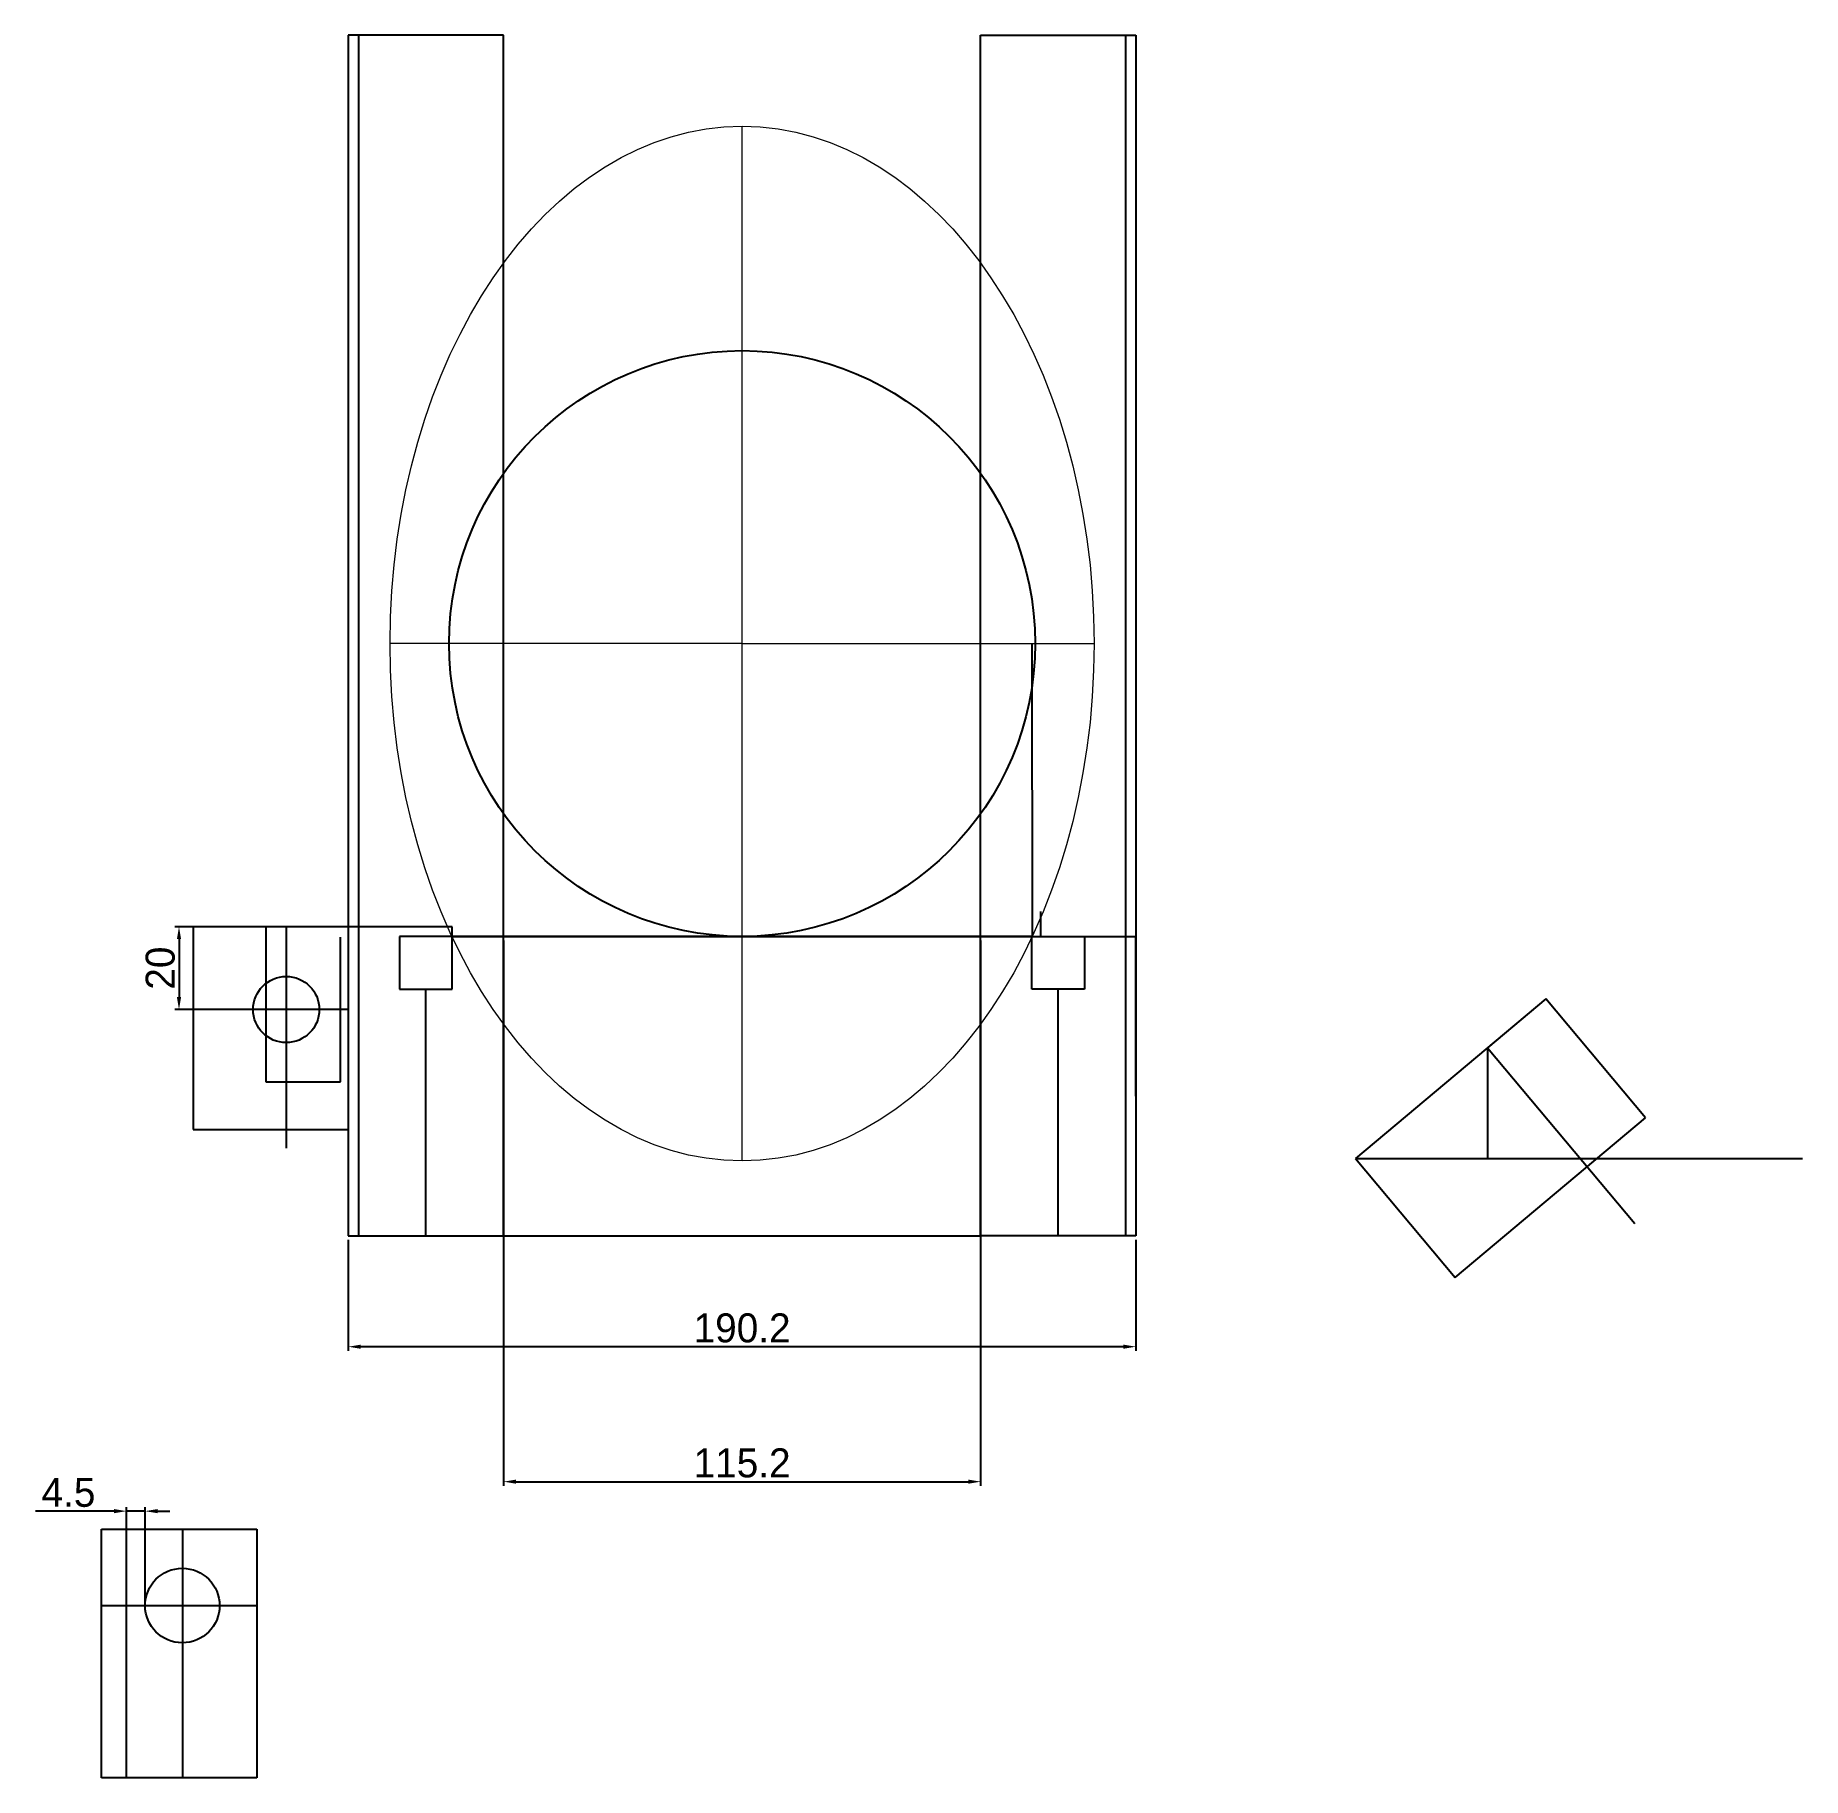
# Model space of a CAD drawing. Header units: millimetres. Extents: x -15418 to 43885, y -27590 to 23052.
# Drawn here: x 31201.3 to 31628.1, y -2377.8 to -1956.9 of the extents above; entities that cross this region are included whole.
import ezdxf

# ---------------------------------------------------------------- set-up
doc = ezdxf.new("R2010")
doc.units = ezdxf.units.MM
doc.header["$LTSCALE"] = 0.5
doc.layers.get('Defpoints').update_dxf_attribs({"color": 4})
doc.layers.add('Layer1', color=1, linetype='Continuous')
doc.layers.add('Layer5', color=51, linetype='Continuous', lineweight=5)
doc.layers.add('Layer9', color=3, linetype='Continuous', lineweight=5)
doc.dimstyles.new('ISO-25', dxfattribs={"dimtxt": 7, "dimasz": 3, "dimexe": 1, "dimexo": 1, "dimgap": 1, "dimtad": 1, "dimtoh": 1, "dimdec": 3, "dimdsep": 46, "dimtxsty": 'Standard', "dimcen": 2.5, "dimadec": 0, "dimazin": 0, "dimtfac": 1, "dimtdec": 3, "dimtmove": 0, "dimatfit": 3, "dimfxl": 1, "dimarcsym": 1})

msp = doc.modelspace()

# ---------------------------------------------------------------- blocks, each defined once
blk = doc.blocks.new('*D93')
at = {"layer": 'Defpoints', "color": 0, "transparency": 16777216}
for p in [(31261.86, -2172.22), (31235.97, -2192.22), (31261.86, -2192.22)]:
    blk.add_point(p, dxfattribs=at)
at = {"layer": 'Layer1', "color": 0, "lineweight": -2, "transparency": 16777216}
for p, q in [((31260.86, -2172.22), (31234.97, -2172.22)), ((31235.97, -2175.22), (31235.97, -2189.22)), ((31260.86, -2192.22), (31234.97, -2192.22))]:
    blk.add_line(p, q, dxfattribs=at)
at = {"layer": 'Layer1', "color": 0, "transparency": 16777216}
for points in [[(31235.47, -2175.22), (31236.47, -2175.22), (31235.97, -2172.22)], [(31235.47, -2189.22), (31236.47, -2189.22), (31235.97, -2192.22)]]:
    blk.add_solid(points, dxfattribs=at)
at = {"layer": 'Layer1', "color": 0, "transparency": 16777216, "insert": (31231.47, -2182.22), "char_height": 7, "attachment_point": 5, "rotation": 90}
blk.add_mtext('20', dxfattribs=at)
blk = doc.blocks.new('*D103')
at = {"layer": 'Defpoints', "color": 0, "transparency": 16777216}
for p in [(31223.28, -2313.41), (31223.28, -2336.22), (31227.78, -2336.22)]:
    blk.add_point(p, dxfattribs=at)
at = {"layer": 'Layer1', "color": 0, "lineweight": -2, "transparency": 16777216}
for p, q in [((31223.28, -2335.22), (31223.28, -2312.41)), ((31227.78, -2335.22), (31227.78, -2312.41)), ((31220.28, -2313.41), (31201.28, -2313.41)), ((31227.78, -2313.41), (31223.28, -2313.41)), ((31230.78, -2313.41), (31233.78, -2313.41))]:
    blk.add_line(p, q, dxfattribs=at)
at = {"layer": 'Layer1', "color": 0, "transparency": 16777216}
for points in [[(31220.28, -2312.91), (31220.28, -2313.91), (31223.28, -2313.41)], [(31230.78, -2312.91), (31230.78, -2313.91), (31227.78, -2313.41)]]:
    blk.add_solid(points, dxfattribs=at)
at = {"layer": 'Layer1', "color": 0, "transparency": 16777216, "insert": (31209.28, -2308.91), "char_height": 7, "attachment_point": 5}
blk.add_mtext('4.5', dxfattribs=at)
blk = doc.blocks.new('*D105')
at = {"layer": 'Defpoints', "color": 0, "transparency": 16777216}
for p in [(31276.86, -2246.86), (31467.06, -2246.86), (31276.86, -2273.68)]:
    blk.add_point(p, dxfattribs=at)
at = {"layer": 'Layer1', "color": 0, "lineweight": -2, "transparency": 16777216}
for p, q in [((31276.86, -2247.86), (31276.86, -2274.68)), ((31467.06, -2247.86), (31467.06, -2274.68)), ((31464.06, -2273.68), (31279.86, -2273.68))]:
    blk.add_line(p, q, dxfattribs=at)
at = {"layer": 'Layer1', "color": 0, "transparency": 16777216}
for points in [[(31279.86, -2273.18), (31279.86, -2274.18), (31276.86, -2273.68)], [(31464.06, -2273.18), (31464.06, -2274.18), (31467.06, -2273.68)]]:
    blk.add_solid(points, dxfattribs=at)
at = {"layer": 'Layer1', "color": 0, "transparency": 16777216, "insert": (31371.96, -2269.18), "char_height": 7, "attachment_point": 5}
blk.add_mtext('190.2', dxfattribs=at)
blk = doc.blocks.new('*D107')
at = {"layer": 'Defpoints', "color": 0, "transparency": 16777216}
for p in [(31314.36, -2174.57), (31429.56, -2174.57), (31429.56, -2306.29)]:
    blk.add_point(p, dxfattribs=at)
at = {"layer": 'Layer9', "color": 0, "lineweight": -2, "transparency": 16777216}
for p, q in [((31314.36, -2175.57), (31314.36, -2307.29)), ((31429.56, -2175.57), (31429.56, -2307.29)), ((31317.36, -2306.29), (31426.56, -2306.29))]:
    blk.add_line(p, q, dxfattribs=at)
at = {"layer": 'Layer9', "color": 0, "transparency": 16777216}
for points in [[(31317.36, -2305.79), (31317.36, -2306.79), (31314.36, -2306.29)], [(31426.56, -2305.79), (31426.56, -2306.79), (31429.56, -2306.29)]]:
    blk.add_solid(points, dxfattribs=at)
at = {"layer": 'Layer9', "color": 0, "transparency": 16777216, "insert": (31371.96, -2301.79), "char_height": 7, "attachment_point": 5}
blk.add_mtext('115.2', dxfattribs=at)

# ---------------------------------------------------------------- dimensions: what is measured, and where the dimension line sits
at = {"layer": 'Layer1', "transparency": 33554661}
dim = msp.add_linear_dim(base=(31235.9674, -2192.2184), p1=(31261.8588, -2172.2184), p2=(31261.8588, -2192.2184), angle=90, dimstyle='ISO-25', dxfattribs=at)
dim.commit()
dim.dimension.update_dxf_attribs({"geometry": '*D93', "text_midpoint": (31231.4674, -2182.2184)})
for base, p1, p2, picture, middle in [((31276.8588, -2273.6779), (31467.0588, -2246.8635), (31276.8588, -2246.8635), '*D105', (31371.9588, -2269.1779)), ((31223.2773, -2313.4111), (31227.7773, -2336.2175), (31223.2773, -2336.2175), '*D103', (31209.2773, -2308.9111))]:
    dim = msp.add_linear_dim(base=base, p1=p1, p2=p2, dimstyle='ISO-25', dxfattribs=at)
    dim.commit()
    dim.dimension.update_dxf_attribs({"geometry": picture, "text_midpoint": middle})
at = {"layer": 'Layer9', "transparency": 33554661}
dim = msp.add_linear_dim(base=(31429.5588, -2306.2944), p1=(31314.3588, -2174.5735), p2=(31429.5588, -2174.5735), dimstyle='ISO-25', dxfattribs=at)
dim.commit()
dim.dimension.update_dxf_attribs({"geometry": '*D107', "text_midpoint": (31371.9588, -2301.7944)})

# ---------------------------------------------------------------- linework, layer by layer
at = {"layer": 'Defpoints', "transparency": 33554661}
for p, q in [((31301.9588, -2172.2184), (31256.9588, -2172.2184)), ((31256.9588, -2172.2184), (31256.9588, -2209.7184)), ((31274.9588, -2209.7184), (31274.9588, -2174.7184)), ((31256.9588, -2209.7184), (31274.9588, -2209.7184))]:
    msp.add_line(p, q, dxfattribs=at)
at = {"layer": 'Layer1', "transparency": 33554661}
for p, q in [((31276.8588, -1956.8635), (31276.8588, -2246.8635)), ((31314.3588, -1956.8635), (31276.8588, -1956.8635)), ((31279.3588, -1956.8635), (31279.3588, -2246.8635)), ((31314.3588, -2246.8635), (31314.3588, -1956.8635)), ((31429.5588, -2246.8635), (31429.5588, -1956.8635)), ((31429.5588, -1956.8635), (31467.0588, -1956.8635)), ((31464.5588, -1956.8635), (31464.5588, -2246.8635)), ((31467.0588, -1956.8635), (31467.0588, -2246.8635)), ((31441.9588, -2103.8092), (31442.0266, -2174.5735)), ((31276.8588, -2172.2184), (31239.3588, -2172.2184)), ((31239.3588, -2172.2184), (31239.3588, -2221.1924)), ((31261.8588, -2172.2184), (31261.8588, -2225.6873)), ((31301.9588, -2174.7184), (31301.9588, -2172.2184)), ((31444.104, -2174.5735), (31444.104, -2168.5735)), ((31301.9588, -2174.5735), (31289.2588, -2174.5735)), ((31289.2588, -2174.5735), (31289.2588, -2187.2735)), ((31442.0266, -2174.5735), (31301.891, -2174.5735)), ((31301.9588, -2187.2735), (31301.9588, -2174.5735)), ((31301.9588, -2174.5735), (31441.9588, -2174.5735)), ((31441.9588, -2187.2735), (31441.9588, -2174.5735)), ((31441.9588, -2174.5735), (31454.6588, -2174.5735)), ((31454.6588, -2174.5735), (31454.6588, -2187.2735)), ((31454.6588, -2174.5735), (31467.0588, -2174.5735)), ((31467.0588, -2213.1435), (31467.0588, -2174.5735)), ((31289.2588, -2187.2735), (31301.9588, -2187.2735)), ((31295.6088, -2246.8635), (31295.6088, -2187.2735)), ((31454.6588, -2187.2735), (31441.9588, -2187.2735)), ((31448.3088, -2246.8635), (31448.3088, -2187.2735)), ((31276.8588, -2192.2184), (31239.3588, -2192.2184)), ((31566.0473, -2189.6489), (31520.0847, -2228.2162)), ((31566.0473, -2189.6489), (31551.9368, -2201.489)), ((31590.1519, -2218.3756), (31566.0473, -2189.6489)), ((31551.9368, -2201.489), (31587.5565, -2243.939)), ((31551.9368, -2201.489), (31551.9368, -2228.2162)), ((31544.1892, -2256.9428), (31590.1519, -2218.3756)), ((31239.3588, -2221.1924), (31276.8588, -2221.1924)), ((31520.0847, -2228.2162), (31544.1892, -2256.9428)), ((31520.0847, -2228.2162), (31628.0824, -2228.2162)), ((31276.8588, -2246.8635), (31314.3588, -2246.8635)), ((31314.3588, -2246.8635), (31429.5588, -2246.8635)), ((31467.0588, -2246.8635), (31429.5588, -2246.8635)), ((31217.2773, -2317.7975), (31254.7773, -2317.7975)), ((31217.2773, -2377.7975), (31217.2773, -2317.7975)), ((31223.2773, -2377.7975), (31223.2773, -2317.7975)), ((31236.7773, -2317.7975), (31236.7773, -2377.7975)), ((31254.7773, -2317.7975), (31254.7773, -2377.7975)), ((31217.2773, -2336.2175), (31254.7773, -2336.2175)), ((31254.7773, -2377.7975), (31217.2773, -2377.7975))]:
    msp.add_line(p, q, dxfattribs=at)
for centre, radius in [((31371.9588, -2103.8092), 70.7643), ((31261.8588, -2192.2184), 8), ((31236.7773, -2336.2175), 9)]:
    msp.add_circle(centre, radius, dxfattribs=at)
at = {"layer": 'Layer5', "transparency": 33554661}
for p, q in [((31371.9588, -2228.8092), (31371.9588, -1978.8092)), ((31371.9588, -2103.8092), (31286.9588, -2103.8092)), ((31371.9588, -2103.8092), (31456.9588, -2103.8092))]:
    msp.add_line(p, q, dxfattribs=at)
msp.add_ellipse((31371.9588, -2103.8092), major_axis=(0, -125), ratio=0.68, dxfattribs=at)

msp.set_redraw_order([(e.dxf.handle, doc.entitydb.next_handle()) for e in msp.query("TEXT MTEXT ATTDEF DIMENSION ARC_DIMENSION")])  # texts and dimensions are drawn at this point

doc.saveas('drawing.dxf')
